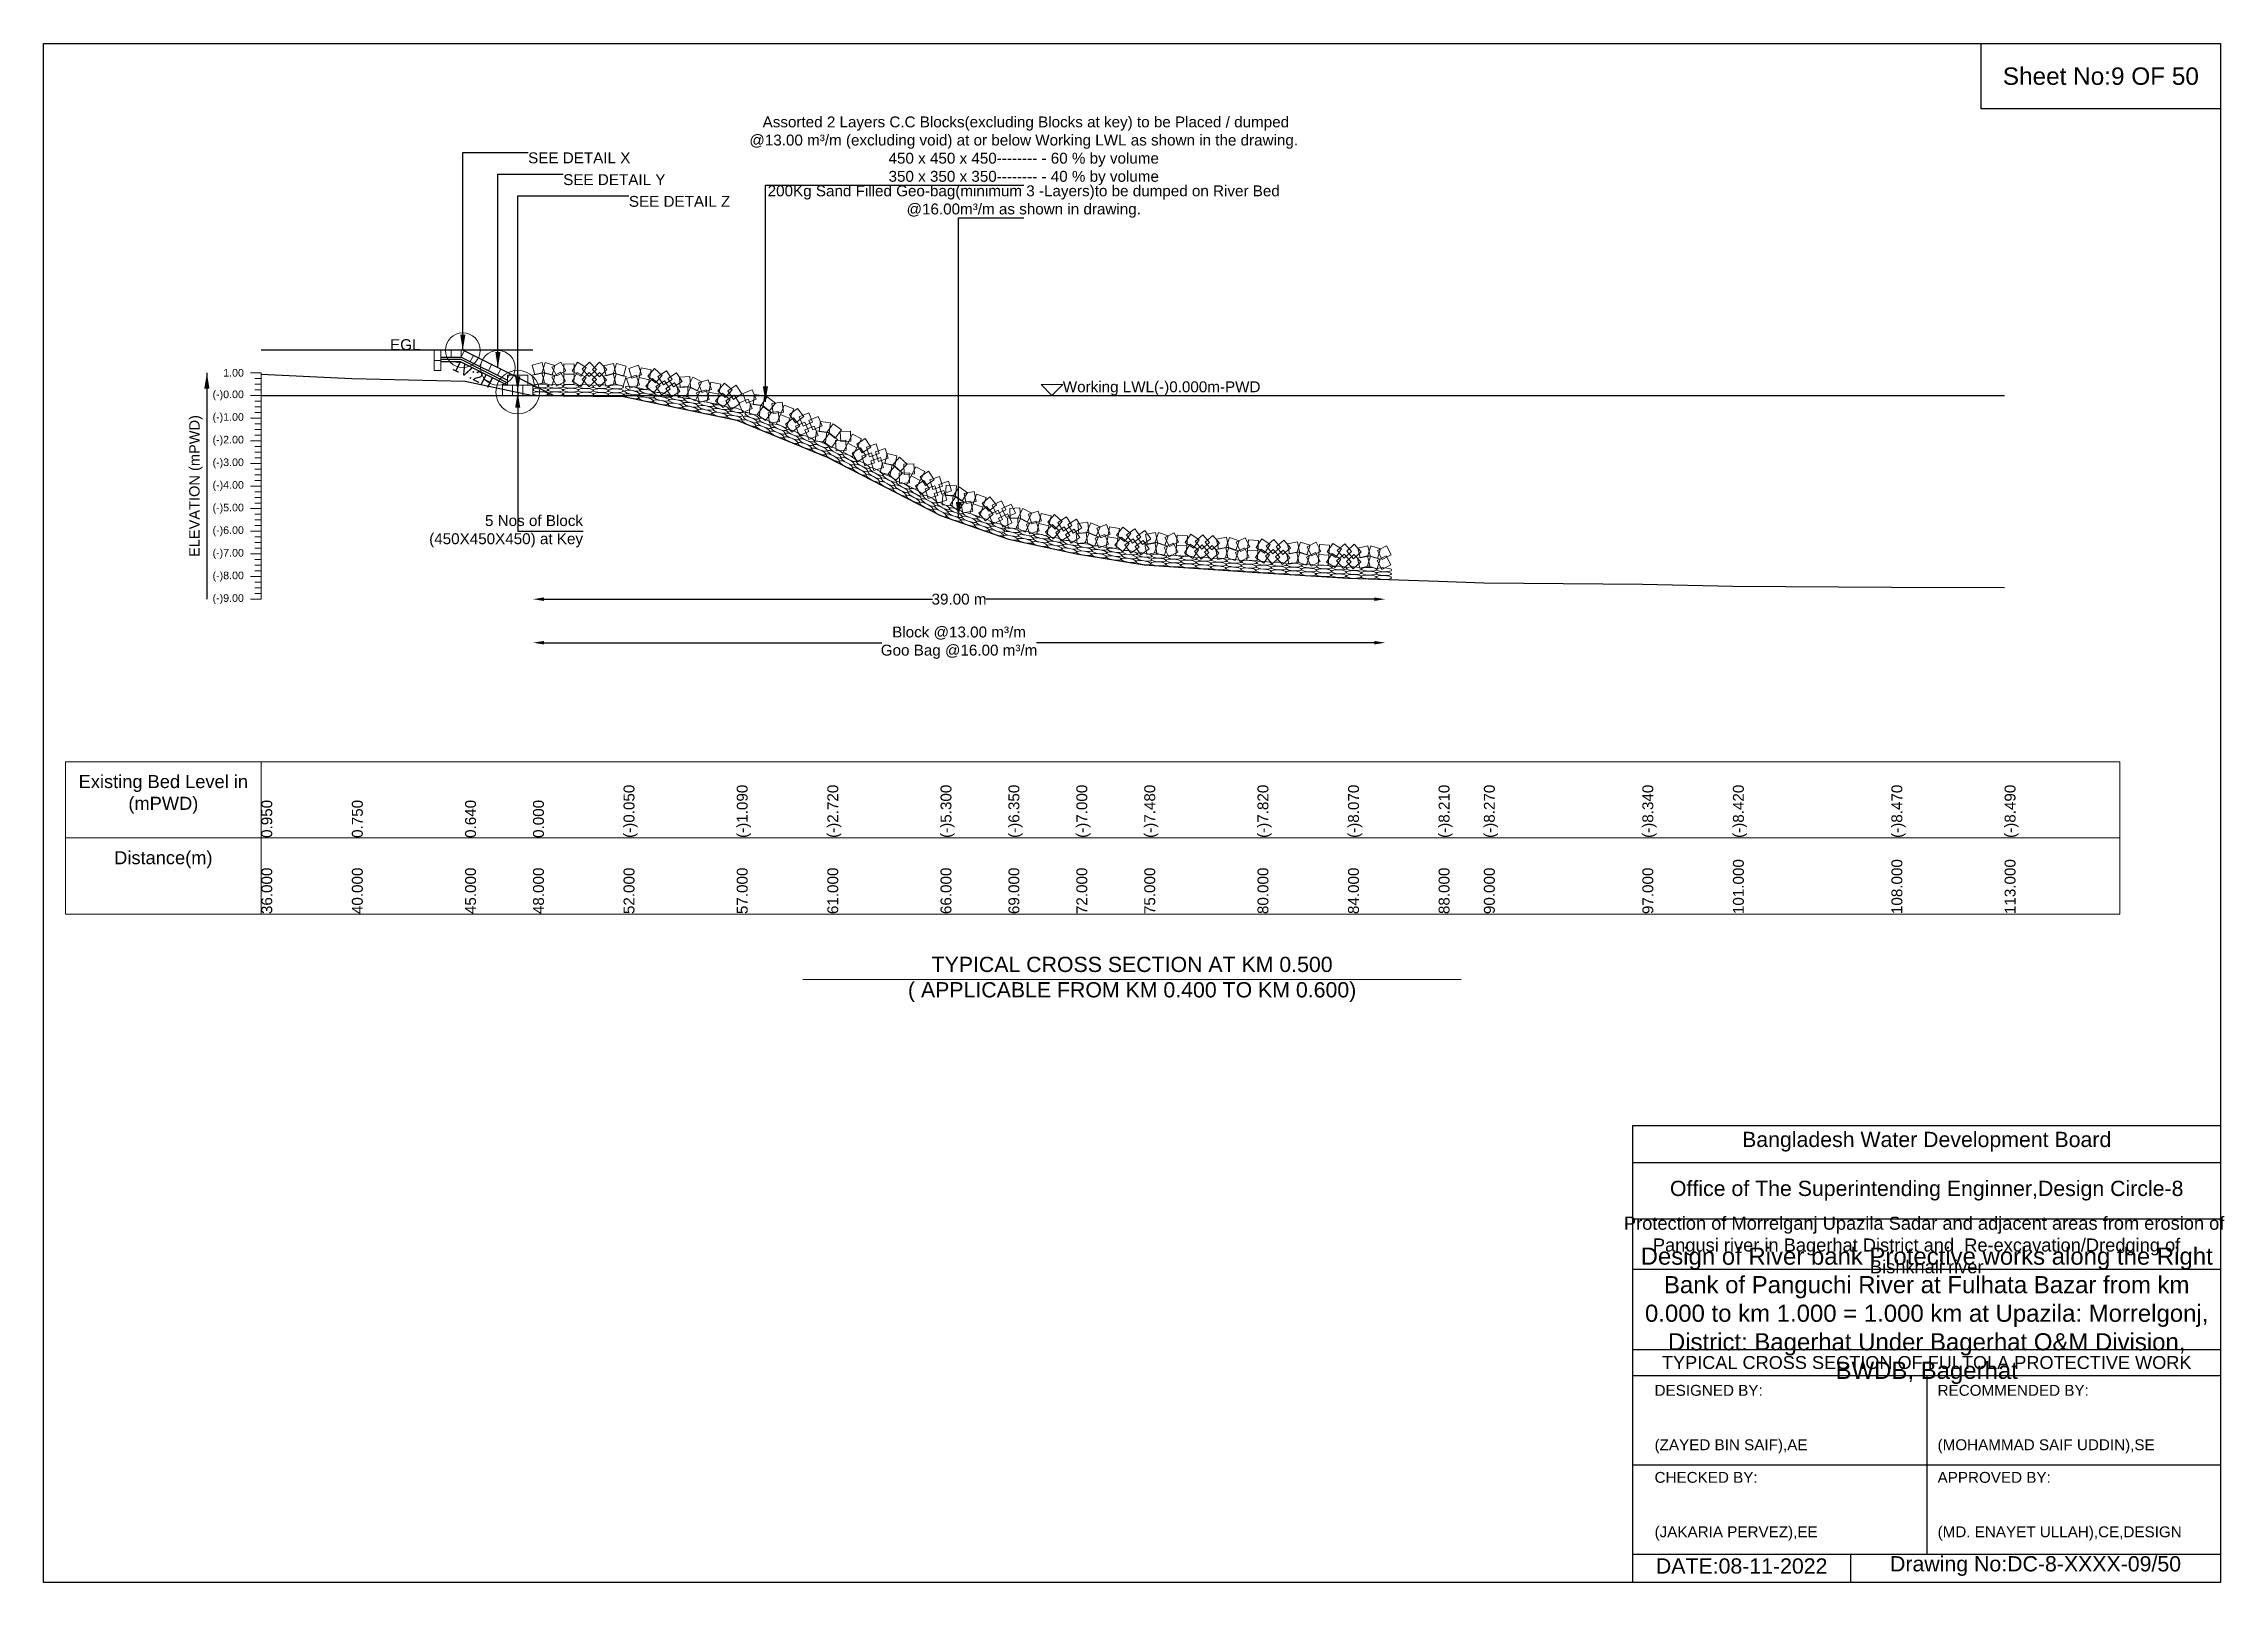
# Model space of a CAD drawing. Header units: inches. Extents: x 89000 to 305017, y -7071 to 0.
# Drawn here: x 220000 to 230017, y -7071 to 0 of the extents above; entities that cross this region are included whole.
import ezdxf

# ---------------------------------------------------------------- set-up
doc = ezdxf.new("R2010")
doc.units = ezdxf.units.IN
doc.header["$LTSCALE"] = 7
doc.header["$MEASUREMENT"] = 0
for name, color, linetype, lineweight in [('Cross section Data Border', 7, 'Continuous', 9), ('Cross Section Labels', 7, 'Continuous', 9), ('Existing_Bed_Level for Xsection', 7, 'Continuous', 25), ('Long Section Labels', 7, 'Continuous', 9)]:
    doc.layers.add(name, color=color, linetype=linetype, lineweight=lineweight)
doc.styles.get("Standard").update_dxf_attribs({"font": 'arial.ttf'})
doc.dimstyles.new('Appron Lebeling Style', dxfattribs={"dimtxt": 50, "dimasz": 50, "dimexe": 0.18, "dimexo": 0.0625, "dimgap": 0.09, "dimtad": 0, "dimtih": 1, "dimtoh": 1, "dimdec": 4, "dimzin": 0, "dimdsep": 46, "dimtxsty": 'Standard', "dimcen": 0.09, "dimse1": 1, "dimse2": 1, "dimadec": 0, "dimazin": 0, "dimtfac": 1, "dimtdec": 4, "dimtofl": 0, "dimtmove": 0, "dimatfit": 3, "dimfxl": 1, "dimtolj": 1, "dimtzin": 0, "dimarcsym": 0})
doc.dimstyles.get("Standard").update_dxf_attribs({"dimtxt": 0.18, "dimasz": 0.18, "dimexe": 0.18, "dimexo": 0.0625, "dimgap": 0.09, "dimtad": 0, "dimtih": 1, "dimtoh": 1, "dimdec": 4, "dimzin": 0, "dimdsep": 46, "dimtxsty": 'Standard', "dimcen": 0.09, "dimadec": 0, "dimazin": 0, "dimtfac": 1, "dimtdec": 4, "dimtofl": 0, "dimtmove": 0, "dimatfit": 3, "dimfxl": 1, "dimtolj": 1, "dimtzin": 0, "dimarcsym": 0})

msp = doc.modelspace()

# ---------------------------------------------------------------- texts
at = {"attachment_point": 5}
for s, insert, char_height in [('Sheet No:9 OF 50', (229450, -150), 80), ('Bangladesh Water Development Board', (228650, -5046), 70), ('Office of The Superintending Enginner,Design Circle-8', (228650, -5271), 70)]:
    msp.add_mtext(s, dxfattribs=dict(at, insert=insert, char_height=char_height))
for s, insert, char_height, width, attachment_point in [('Protection of Morrelganj Upazila Sadar and adjacent areas from erosion of  Pangusi river in Bagerhat District and  Re-excavation/Dredging of     Bishkhali river', (228650, -5521), 60, 2800, 5), ('Design of River bank Protective works along the Right Bank of Panguchi River at Fulhata Bazar from km 0.000 to km 1.000 = 1.000 km at Upazila: Morrelgonj, District: Bagerhat Under Bagerhat O&M Division, BWDB, Bagerhat ', (228650, -5846), 78.71299581, 2700, 5), ('TYPICAL CROSS SECTION OF FULTOLA PROTECTIVE WORK', (228650, -6061), 59.5765532, 2800, 5), ('DESIGNED BY:^J^J^J(ZAYED BIN SAIF),AE', (227400, -6321), 50, 1400, 4), ('RECOMMENDED BY:^J^J^J(MOHAMMAD SAIF UDDIN),SE', (228700, -6321), 50, 1400, 4), ('CHECKED BY:^J^J^J(JAKARIA PERVEZ),EE', (227400, -6721), 50, 1400, 4), ('APPROVED BY:^J^J^J(MD. ENAYET ULLAH),CE,DESIGN', (228700, -6721), 50, 1400, 4), ('DATE:08-11-2022', (227800, -6996), 70, 1400, 5), ('Drawing No:DC-8-XXXX-09/50', (229150, -6996), 70, 2200, 5)]:
    msp.add_mtext(s, dxfattribs=dict(insert=insert, char_height=char_height, width=width, attachment_point=attachment_point))
at = {"layer": 'Cross section Data Border', "char_height": 60, "width": 800, "attachment_point": 5}
for s, insert in [('Existing Bed Level in (mPWD)', (220550, -3450)), ('Distance(m)', (220550, -3750))]:
    msp.add_mtext(s, dxfattribs=dict(at, insert=insert))
at = {"layer": 'Cross Section Labels'}
for s, insert, char_height, attachment_point in [(' Assorted 2 Layers C.C Blocks(excluding Blocks at key) to be Placed / dumped^J@13.00 m³/m (excluding void) at or below Working LWL as shown in the drawing.^J450 x 450 x 450-------- - 60 % by volume^J350 x 350 x 350-------- - 40 % by volume', (224502.25397, -650), 50, 8), ('SEE DETAIL X', (222225.6, -500), 50, 1), ('SEE DETAIL Y', (222386.8, -600), 50, 1), ('SEE DETAIL Z', (222688.4, -700), 50, 1), ('200Kg Sand Filled Geo-bag(minimum 3 -Layers)to be dumped on River Bed^J@16.00m³/m as shown in drawing.', (224502.25397, -800), 50, 8), ('EGL', (221731.03468, -1409.04), 50, 9), ('Working LWL(-)0.000m-PWD', (224681.6, -1617.04), 50, 7), ('5 Nos of Block ^J(450X450X450) at Key', (222477.8, -2241.04), 50, 6), ('TYPICAL CROSS SECTION AT KM 0.500^J( APPLICABLE FROM KM 0.400 TO KM 0.600)', (225000, -4300), 70, 5)]:
    msp.add_mtext(s, dxfattribs=dict(at, insert=insert, char_height=char_height, attachment_point=attachment_point))
at = {"layer": 'Cross Section Labels', "insert": (221982.94489, -1495.85021), "char_height": 50, "attachment_point": 2, "rotation": 333.434948823}
msp.add_mtext('1V:2H', dxfattribs=at)
at = {"layer": 'Long Section Labels', "char_height": 35, "attachment_point": 6}
for s, insert in [('1.00', (220920, -1513.04)), ('(-)0.00', (220920, -1617.04)), ('(-)1.00', (220920, -1721.04)), ('(-)2.00', (220920, -1825.04)), ('(-)3.00', (220920, -1929.04)), ('(-)4.00', (220920, -2033.04)), ('(-)5.00', (220920, -2137.04)), ('(-)6.00', (220920, -2241.04)), ('(-)7.00', (220920, -2345.04)), ('(-)8.00', (220920, -2449.04)), ('(-)9.00', (220920, -2553.04))]:
    msp.add_mtext(s, dxfattribs=dict(at, insert=insert))
at = {"layer": 'Long Section Labels', "rotation": 90}
for s, insert, char_height, attachment_point in [('ELEVATION (mPWD)', (220700, -2033.04), 48, 5), ('0.950', (221000, -3650), 50, 1), ('0.750', (221416, -3650), 50, 1), ('0.640', (221936, -3650), 50, 1), ('0.000', (222248, -3650), 50, 1), ('(-)0.050', (222664, -3650), 50, 1), ('(-)1.090', (223184, -3650), 50, 1), ('(-)2.720', (223600, -3650), 50, 1), ('(-)5.300', (224120, -3650), 50, 1), ('(-)6.350', (224432, -3650), 50, 1), ('(-)7.000', (224744, -3650), 50, 1), ('(-)7.480', (225056, -3650), 50, 1), ('(-)7.820', (225576, -3650), 50, 1), ('(-)8.070', (225992, -3650), 50, 1), ('(-)8.210', (226408, -3650), 50, 1), ('(-)8.270', (226616, -3650), 50, 1), ('(-)8.340', (227344, -3650), 50, 1), ('(-)8.420', (227760, -3650), 50, 1), ('(-)8.470', (228488, -3650), 50, 1), ('(-)8.490', (229008, -3650), 50, 1), ('36.000', (221000, -4000), 50, 1), ('40.000', (221416, -4000), 50, 1), ('45.000', (221936, -4000), 50, 1), ('48.000', (222248, -4000), 50, 1), ('52.000', (222664, -4000), 50, 1), ('57.000', (223184, -4000), 50, 1), ('61.000', (223600, -4000), 50, 1), ('66.000', (224120, -4000), 50, 1), ('69.000', (224432, -4000), 50, 1), ('72.000', (224744, -4000), 50, 1), ('75.000', (225056, -4000), 50, 1), ('80.000', (225576, -4000), 50, 1), ('84.000', (225992, -4000), 50, 1), ('88.000', (226408, -4000), 50, 1), ('90.000', (226616, -4000), 50, 1), ('97.000', (227344, -4000), 50, 1), ('101.000', (227760, -4000), 50, 1), ('108.000', (228488, -4000), 50, 1), ('113.000', (229008, -4000), 50, 1)]:
    msp.add_mtext(s, dxfattribs=dict(at, insert=insert, char_height=char_height, attachment_point=attachment_point))

# ---------------------------------------------------------------- blocks, each defined once
blk = doc.blocks.new('*D3')
at = {"layer": 'Cross Section Labels', "color": 0, "lineweight": -2, "transparency": 16777216}
for p, q in [((222298, -2553), (224083, -2553)), ((226113, -2553), (224328, -2553))]:
    blk.add_line(p, q, dxfattribs=at)
at = {"layer": 'Cross Section Labels', "color": 0, "transparency": 16777216}
for points in [[(222298, -2545), (222298, -2561), (222248, -2553)], [(226113, -2545), (226113, -2561), (226163, -2553)]]:
    blk.add_solid(points, dxfattribs=at)
at = {"layer": 'Defpoints', "color": 0, "transparency": 16777216}
for p in [(222248, -1617), (226163, -2462), (226163, -2553)]:
    blk.add_point(p, dxfattribs=at)
at = {"layer": 'Cross Section Labels', "color": 0, "transparency": 16777216, "insert": (224205, -2553), "char_height": 50, "attachment_point": 5}
blk.add_mtext('\\A1;39.00 m', dxfattribs=at)
blk = doc.blocks.new('*D4')
at = {"layer": 'Cross Section Labels', "color": 0, "lineweight": -2, "transparency": 16777216}
for p, q in [((222298, -2753), (223850, -2753)), ((226113, -2753), (224561, -2753))]:
    blk.add_line(p, q, dxfattribs=at)
at = {"layer": 'Cross Section Labels', "color": 0, "transparency": 16777216}
for points in [[(222298, -2745), (222298, -2761), (222248, -2753)], [(226113, -2745), (226113, -2761), (226163, -2753)]]:
    blk.add_solid(points, dxfattribs=at)
at = {"layer": 'Defpoints', "color": 0, "transparency": 16777216}
for p in [(222248, -1617), (226163, -2462), (226163, -2753)]:
    blk.add_point(p, dxfattribs=at)
at = {"layer": 'Cross Section Labels', "color": 0, "transparency": 16777216, "insert": (224205, -2753), "char_height": 50, "attachment_point": 5}
blk.add_mtext('\\A1;Block @13.00 m³/m ^JGoo Bag @16.00 m³/m ', dxfattribs=at)

# ---------------------------------------------------------------- dimensions: what is measured, and where the dimension line sits
at = {"layer": 'Cross Section Labels'}
for base, text, picture, middle in [((226162.59556, -2553.04), '39.00 m', '*D3', (224205.29778, -2553.04)), ((226162.59556, -2753.04), 'Block @13.00 m³/m ^JGoo Bag @16.00 m³/m ', '*D4', (224205.29778, -2753.04))]:
    dim = msp.add_linear_dim(base=base, p1=(222248, -1617.04), p2=(226162.59556, -2462.29084), text=text, dimstyle='Appron Lebeling Style', dxfattribs=at)
    dim.commit()
    dim.dimension.update_dxf_attribs({"geometry": picture, "text_midpoint": middle})

# ---------------------------------------------------------------- linework, layer by layer
for points in [[(220000, 0), (230000, 0), (230000, -7071), (220000, -7071)], [(228900, 0), (230000, 0), (230000, -300), (228900, -300)]]:
    msp.add_lwpolyline(points, close=True)
for points in [[(227300, -7071), (227300, -4971), (230000, -4971)], [(227300, -5141), (230000, -5141)], [(227300, -5401), (230000, -5401)], [(227300, -5631), (230000, -5631)], [(227300, -6001), (230000, -6001)], [(227300, -6121), (230000, -6121)], [(228650, -6121), (228650, -6941)], [(227300, -6531), (230000, -6531)], [(227300, -6941), (230000, -6941)], [(228300, -6941), (228300, -7071)]]:
    msp.add_lwpolyline(points)
at = {"layer": 'Cross section Data Border'}
msp.add_lwpolyline([(220100, -3300), (229537.45269, -3300), (229537.45269, -4000), (220100, -4000)], close=True, dxfattribs=at)
for points in [[(221000, -3300), (221000, -4000)], [(220100, -3650), (229537.45269, -3650)]]:
    msp.add_lwpolyline(points, dxfattribs=at)
at = {"layer": 'Cross Section Labels'}
msp.add_lwpolyline([(224631.6, -1617.04), (224681.6, -1567.04), (224581.6, -1567.04)], close=True, dxfattribs=at)
msp.add_lwpolyline([(223488, -4300), (225000, -4300), (226512, -4300)], dxfattribs=at)
for centre, radius in [((221925.6, -1409.04), 80), ((222086.8, -1489.64), 80), ((222177.8, -1601.44), 100)]:
    msp.add_circle(centre, radius, dxfattribs=at)
at = {"layer": 'Existing_Bed_Level for Xsection'}
for points in [[(222248, -1409.04), (221000, -1409.04)], [(222341.6, -1617.04), (221932.18774, -1412.33387), (221925.6, -1409.04), (221918.23468, -1409.04), (221824.63468, -1409.04)], [(221824.63468, -1440.24), (221918.23468, -1440.24), (222131, -1546.62266)], [(221824.63468, -1450.64), (221915.77957, -1450.64), (222131, -1558.25021)], [(221824.63468, -1461.04), (221913.32447, -1461.04), (222131, -1569.87777)], [(221000, -1518.24), (221416, -1539.04), (221936, -1550.48), (222248, -1617.04), (222664, -1622.24), (223184, -1730.4), (223600, -1899.92), (224120, -2168.24), (224432, -2277.44), (224744, -2345.04), (225056, -2394.96), (225576, -2430.32), (225992, -2456.32), (226408, -2470.88), (226616, -2477.12), (227344, -2484.4), (227760, -2492.72), (228488, -2497.92), (229008, -2500)], [(221000, -1617.04), (229008, -1617.04)]]:
    msp.add_lwpolyline(points, dxfattribs=at)
at = {"layer": 'Long Section Labels'}
for points in [[(221824.63468, -1409.04), (221793.43468, -1409.04), (221793.43468, -1455.84), (221824.63468, -1455.84)], [(221824.63468, -1455.84), (221793.43468, -1455.84), (221793.43468, -1502.64), (221824.63468, -1502.64)], [(221871.43468, -1409.04), (221824.63468, -1409.04), (221824.63468, -1440.24), (221871.43468, -1440.24)], [(221918.23468, -1409.04), (221871.43468, -1409.04), (221871.43468, -1440.24), (221918.23468, -1440.24)], [(221974.04694, -1433.26347), (221932.18774, -1412.33387), (221918.23468, -1440.24), (221960.09387, -1461.1696)], [(222015.90613, -1454.19306), (221974.04694, -1433.26347), (221960.09387, -1461.1696), (222001.95306, -1482.09919)], [(222057.76532, -1475.12266), (222015.90613, -1454.19306), (222001.95306, -1482.09919), (222043.81226, -1503.02879)], [(222099.62451, -1496.05226), (222057.76532, -1475.12266), (222043.81226, -1503.02879), (222085.67145, -1523.95839)], [(222141.48371, -1516.98185), (222099.62451, -1496.05226), (222085.67145, -1523.95839), (222127.53064, -1544.88798)], [(222289.83606, -1465.64874), (222244.48518, -1477.2046), (222256.04104, -1522.55547), (222301.39192, -1510.99961)], [(222348.60175, -1478.50605), (222303.55389, -1465.82021), (222290.86805, -1510.86806), (222335.9159, -1523.55391)], [(222375.51417, -1463.42194), (222334.68117, -1486.28908), (222357.54831, -1527.12208), (222398.38131, -1504.25494)], [(222437.01823, -1472.75127), (222390.22189, -1472.16632), (222389.63694, -1518.96266), (222436.43328, -1519.54762)], [(222492.18859, -1488.25793), (222451.93993, -1464.37726), (222428.05927, -1504.62592), (222468.30792, -1528.50658)], [(222507.34707, -1463.93703), (222473.83043, -1496.60008), (222506.49347, -1530.11672), (222540.01012, -1497.45368)], [(222586.80679, -1498.01228), (222554.11707, -1464.52166), (222520.62644, -1497.21138), (222553.31617, -1530.702)], [(222617.41047, -1469.74342), (222572.05959, -1481.29928), (222583.61545, -1526.65015), (222628.96633, -1515.09429)], [(222676.17616, -1482.60073), (222631.1283, -1469.91489), (222618.44245, -1514.96274), (222663.49031, -1527.64859)], [(222731.97827, -1477.85788), (222687.52359, -1492.48735), (222702.15305, -1536.94203), (222746.60773, -1522.31257)], [(222790.55987, -1498.78592), (222744.74054, -1489.2555), (222735.21011, -1535.07483), (222781.02945, -1544.60525)], [(222841.74256, -1524.56489), (222806.80842, -1493.42255), (222775.66608, -1528.3567), (222810.60022, -1559.49904)], [(222154.4, -1570.24), (222107.6, -1570.24), (222107.6, -1617.04), (222154.4, -1617.04)], [(222177.8, -1523.44), (222131, -1523.44), (222131, -1570.24), (222177.8, -1570.24)], [(222201.2, -1570.24), (222154.4, -1570.24), (222154.4, -1617.04), (222201.2, -1617.04)], [(222224.6, -1523.44), (222177.8, -1523.44), (222177.8, -1570.24), (222224.6, -1570.24)], [(222248, -1570.24), (222201.2, -1570.24), (222201.2, -1617.04), (222248, -1617.04)], [(222289.25111, -1512.44508), (222243.90023, -1524.00094), (222255.45609, -1569.35182), (222300.80697, -1557.79596)], [(222348.01679, -1525.3024), (222302.96894, -1512.61655), (222290.28309, -1557.66441), (222335.33095, -1570.35025)], [(222374.92922, -1510.21829), (222334.09622, -1533.08543), (222356.96336, -1573.91843), (222397.79636, -1551.05129)], [(222436.43328, -1519.54762), (222389.63694, -1518.96266), (222389.05198, -1565.75901), (222435.84832, -1566.34396)], [(222491.60363, -1535.05427), (222451.35498, -1511.17361), (222427.47432, -1551.42226), (222467.72297, -1575.30292)], [(222506.76212, -1510.73337), (222473.24547, -1543.39642), (222505.90852, -1576.91306), (222539.42516, -1544.25002)], [(222586.22184, -1544.80862), (222553.53211, -1511.318), (222520.04149, -1544.00772), (222552.73121, -1577.49835)], [(222616.82551, -1516.53976), (222571.47464, -1528.09562), (222583.0305, -1573.4465), (222628.38138, -1561.89064)], [(222675.5912, -1529.39708), (222630.54335, -1516.71123), (222617.8575, -1561.75909), (222662.90536, -1574.44493)], [(222722.44785, -1523.67721), (222677.99317, -1538.30668), (222692.62263, -1582.76136), (222737.07731, -1568.1319)], [(222781.02945, -1544.60525), (222735.21011, -1535.07483), (222725.67969, -1580.89416), (222771.49902, -1590.42458)], [(222832.21214, -1570.38423), (222797.278, -1539.24189), (222766.13566, -1574.17603), (222801.0698, -1605.31837)], [(222851.74516, -1549.41408), (222812.59676, -1575.05863), (222838.24131, -1614.20702), (222877.3897, -1588.56247)], [(222861.27558, -1503.59475), (222822.12718, -1529.23929), (222847.77173, -1568.38769), (222886.92013, -1542.74314)], [(222923.2144, -1598.0671), (222897.53869, -1558.93913), (222858.41072, -1584.61485), (222884.08644, -1623.74281)], [(222932.74482, -1552.24776), (222907.06911, -1513.1198), (222867.94114, -1538.79552), (222893.61686, -1577.92348)], [(222958.66269, -1576.17799), (222911.93849, -1578.8406), (222914.6011, -1625.56479), (222961.3253, -1622.90219)], [(222968.19311, -1530.35866), (222921.46891, -1533.02127), (222924.13152, -1579.74546), (222970.85572, -1577.08285)], [(223013.88131, -1600.0447), (222972.09412, -1578.97173), (222951.02114, -1620.75892), (222992.80833, -1641.8319)], [(223023.41173, -1554.22537), (222981.62454, -1533.1524), (222960.55156, -1574.93959), (223002.33875, -1596.01257)], [(223043.18316, -1590.39016), (222998.72848, -1605.01962), (223013.35794, -1649.47431), (223057.81263, -1634.84484)], [(223052.71358, -1544.57083), (223008.2589, -1559.20029), (223022.88837, -1603.65498), (223067.34305, -1589.02551)], [(223101.76476, -1611.3182), (223055.94543, -1601.78778), (223046.41501, -1647.60711), (223092.23434, -1657.13753)], [(223111.29518, -1565.49887), (223065.47585, -1555.96845), (223055.94543, -1601.78778), (223101.76476, -1611.3182)], [(223162.47788, -1591.27784), (223127.54373, -1560.1355), (223096.40139, -1595.06965), (223131.33554, -1626.21199)], [(223182.01089, -1570.30769), (223142.86249, -1595.95224), (223168.50704, -1635.10064), (223207.65544, -1609.45609)], [(223272.49103, -1633.36628), (223254.31621, -1590.23954), (223211.18947, -1608.41435), (223229.36428, -1651.5411)], [(223152.94746, -1637.09717), (223118.01331, -1605.95483), (223086.87097, -1640.88898), (223121.80512, -1672.03132)], [(223172.48047, -1616.12702), (223133.33207, -1641.77157), (223158.97662, -1680.91997), (223198.12502, -1655.27542)], [(223254.83009, -1676.706), (223236.65528, -1633.57926), (223193.52853, -1651.75407), (223211.70335, -1694.88082)], [(223293.65294, -1661.58976), (223247.21782, -1655.75707), (223241.38513, -1702.19218), (223287.82024, -1708.02488)], [(223311.31387, -1618.25004), (223264.87876, -1612.41735), (223259.04607, -1658.85246), (223305.48118, -1664.68516)], [(223343.64379, -1695.05065), (223306.3575, -1666.76687), (223278.07372, -1704.05317), (223315.36001, -1732.33695)], [(223361.30473, -1651.71093), (223324.01843, -1623.42715), (223295.73465, -1660.71345), (223333.02095, -1688.99723)], [(223374.20862, -1690.85542), (223327.84105, -1697.2027), (223334.18833, -1743.57027), (223380.5559, -1737.22299)], [(223391.86956, -1647.5157), (223345.50198, -1653.86298), (223351.84926, -1700.23055), (223398.21684, -1693.88327)], [(223445.69946, -1678.69467), (223402.35974, -1661.03373), (223384.6988, -1704.37345), (223428.03852, -1722.03439)], [(223491.37507, -1713.30626), (223462.65011, -1676.35877), (223425.70263, -1705.08373), (223454.42759, -1742.03122)], [(223514.37894, -1696.2151), (223471.23773, -1714.35556), (223489.3782, -1757.49677), (223532.51941, -1739.3563)], [(223428.03852, -1722.03439), (223384.6988, -1704.37345), (223367.03787, -1747.71317), (223410.37759, -1765.37411)], [(223473.71414, -1756.64598), (223444.98918, -1719.69849), (223408.04169, -1748.42345), (223436.76665, -1785.37094)], [(223496.718, -1739.55482), (223453.5768, -1757.69528), (223471.71727, -1800.83649), (223514.85847, -1782.69602)], [(223558.20813, -1800.33255), (223540.03332, -1757.20581), (223496.90657, -1775.38062), (223515.08139, -1818.50737)], [(223575.86907, -1756.99283), (223557.69425, -1713.86609), (223514.56751, -1732.0409), (223532.74233, -1775.16765)], [(223597.03098, -1785.21631), (223550.59587, -1779.38362), (223544.76317, -1825.81873), (223591.19828, -1831.65143)], [(223614.69191, -1741.87659), (223568.2568, -1736.0439), (223562.42411, -1782.47901), (223608.85922, -1788.31171)], [(223647.02183, -1818.6772), (223609.73554, -1790.39342), (223581.45176, -1827.67972), (223618.73805, -1855.9635)], [(223664.68277, -1775.33748), (223627.39647, -1747.0537), (223599.11269, -1784.34), (223636.39899, -1812.62378)], [(223706.36587, -1780.16143), (223659.61675, -1782.34313), (223661.79846, -1829.09225), (223708.54758, -1826.91055)], [(223757.19674, -1816.0224), (223715.60711, -1794.56215), (223694.14686, -1836.15178), (223735.73649, -1857.61203)], [(223684.90562, -1821.75106), (223638.1565, -1823.93276), (223640.3382, -1870.68188), (223687.08732, -1868.50018)], [(223735.73649, -1857.61203), (223694.14686, -1836.15178), (223672.6866, -1877.74142), (223714.27624, -1899.20167)], [(223778.13914, -1896.16381), (223752.82801, -1856.79901), (223713.46322, -1882.11014), (223738.77435, -1921.47493)], [(223799.59939, -1854.57417), (223774.28826, -1815.20938), (223734.92347, -1840.52051), (223760.2346, -1879.8853)], [(223802.57721, -1881.19496), (223757.98855, -1895.41083), (223772.20442, -1939.99949), (223816.79308, -1925.78362)], [(223824.03746, -1839.60532), (223779.4488, -1853.82119), (223793.66467, -1898.40986), (223838.25333, -1884.19399)], [(223858.3948, -1947.22046), (223844.14343, -1902.64313), (223799.5661, -1916.8945), (223813.81747, -1961.47183)], [(223879.85505, -1905.63082), (223865.60368, -1861.05349), (223821.02635, -1875.30486), (223835.27772, -1919.88219)], [(223919.87257, -1894.04151), (223874.14375, -1884.08586), (223864.1881, -1929.81468), (223909.91692, -1939.77033)], [(223966.67597, -1931.83249), (223932.06411, -1900.33234), (223900.56396, -1934.9442), (223935.17582, -1966.44435)], [(223898.41232, -1935.63114), (223852.6835, -1925.67549), (223842.72785, -1971.40431), (223888.45667, -1981.35996)], [(223945.21572, -1973.42212), (223910.60386, -1941.92198), (223879.10371, -1976.53384), (223913.71557, -2008.03398)], [(223976.03306, -1971.97282), (223929.28394, -1974.15452), (223931.46564, -2020.90364), (223978.21476, -2018.72194)], [(223997.49331, -1930.38318), (223950.74419, -1932.56489), (223952.92589, -1979.31401), (223999.67501, -1977.1323)], [(224026.86393, -2007.83379), (223985.27429, -1986.37354), (223963.81404, -2027.96317), (224005.40367, -2049.42342)], [(224048.32418, -1966.24416), (224006.73454, -1944.7839), (223985.27429, -1986.37354), (224026.86393, -2007.83379)], [(224090.72683, -2004.79593), (224065.4157, -1965.43114), (224026.05091, -1990.74227), (224051.36204, -2030.10706)], [(224115.1649, -1989.82708), (224070.57623, -2004.04295), (224084.7921, -2048.63162), (224129.38077, -2034.41575)], [(224069.26658, -2046.38556), (224043.95545, -2007.02077), (224004.59066, -2032.3319), (224029.90179, -2071.69669)], [(224093.70465, -2031.41671), (224049.11598, -2045.63259), (224063.33185, -2090.22125), (224107.92052, -2076.00538)], [(224149.52224, -2097.44221), (224135.27086, -2052.86488), (224090.69353, -2067.11626), (224104.94491, -2111.69359)], [(224170.98249, -2055.85258), (224156.73111, -2011.27525), (224112.15378, -2025.52662), (224126.40516, -2070.10395)], [(224177.39105, -2076.97293), (224130.72148, -2073.48139), (224127.22994, -2120.15097), (224173.89952, -2123.6425)], [(224192.85145, -2032.80036), (224146.18188, -2029.30882), (224142.69034, -2075.9784), (224189.35992, -2079.46993)], [(224229.00044, -2107.87903), (224190.33975, -2081.50497), (224163.96569, -2120.16566), (224202.62639, -2146.53972)], [(224244.46084, -2063.70646), (224205.80015, -2037.3324), (224179.42609, -2075.99309), (224218.08679, -2102.36715)], [(224259.3158, -2102.15294), (224213.32583, -2110.82259), (224221.99548, -2156.81256), (224267.98545, -2148.14291)], [(224274.7762, -2057.98037), (224228.78623, -2066.65002), (224237.45588, -2112.63998), (224283.44585, -2103.97033)], [(224330.1051, -2086.41449), (224285.93253, -2070.95409), (224270.47213, -2115.12666), (224314.6447, -2130.58706)], [(224377.46254, -2118.68672), (224346.91693, -2083.22962), (224311.45983, -2113.77523), (224342.00543, -2149.23233)], [(224399.57834, -2100.46101), (224357.40338, -2120.74679), (224377.68916, -2162.92174), (224419.86412, -2142.63596)], [(224314.6447, -2130.58706), (224270.47213, -2115.12666), (224255.01173, -2159.29923), (224299.1843, -2174.75963)], [(224362.00214, -2162.85929), (224331.45653, -2127.40219), (224295.99943, -2157.9478), (224326.54503, -2193.4049)], [(224384.11794, -2144.63358), (224341.94298, -2164.91936), (224362.22876, -2207.09432), (224404.40372, -2186.80854)], [(224448.585, -2202.24406), (224428.26564, -2160.08527), (224386.10685, -2180.40463), (224406.42621, -2222.56342)], [(224464.0454, -2158.07149), (224443.72604, -2115.9127), (224401.56725, -2136.23206), (224421.88661, -2178.39085)], [(224474.83902, -2179.18074), (224428.09435, -2181.4558), (224430.3694, -2228.20046), (224477.11407, -2225.92541)], [(224484.74907, -2133.44202), (224438.0044, -2135.71707), (224440.27945, -2182.46174), (224487.02412, -2180.18669)], [(224529.85782, -2203.50455), (224488.24682, -2182.08577), (224466.82804, -2223.69677), (224508.43904, -2245.11555)], [(224539.76788, -2157.76583), (224498.15687, -2136.34705), (224476.73809, -2177.95805), (224518.3491, -2199.37683)], [(224559.23873, -2194.09333), (224514.66426, -2208.35364), (224528.92457, -2252.92811), (224573.49904, -2238.6678)], [(224569.14879, -2148.3546), (224524.57432, -2162.61492), (224538.83463, -2207.18939), (224583.4091, -2192.92907)], [(224627.55482, -2169.76772), (224581.8161, -2159.85766), (224571.90604, -2205.59638), (224617.64476, -2215.50644)], [(224678.52198, -2195.97024), (224643.84729, -2164.53928), (224612.41632, -2199.21397), (224647.09102, -2230.64494)], [(224698.22822, -2175.1628), (224658.86851, -2200.48182), (224684.18753, -2239.84153), (224723.54725, -2214.52251)], [(224769.29155, -2224.40681), (224743.94119, -2185.06727), (224704.60165, -2210.41763), (224729.95201, -2249.75717)], [(224797.0511, -2199.69376), (224750.50079, -2204.52169), (224755.32872, -2251.072), (224801.87903, -2246.24407)], [(224853.31775, -2220.97241), (224810.5977, -2201.86122), (224791.48652, -2244.58127), (224834.20657, -2263.69246)], [(224617.64476, -2215.50644), (224571.90604, -2205.59638), (224561.99598, -2251.33511), (224607.73471, -2261.24516)], [(224668.61193, -2241.70897), (224633.93723, -2210.278), (224602.50627, -2244.9527), (224637.18096, -2276.38366)], [(224688.31817, -2220.90152), (224648.95845, -2246.22054), (224674.27748, -2285.58026), (224713.63719, -2260.26123)], [(224759.38149, -2270.14553), (224734.03113, -2230.806), (224694.69159, -2256.15635), (224720.04195, -2295.49589)], [(224789.65715, -2245.90599), (224743.10684, -2250.73392), (224747.93477, -2297.28422), (224794.48508, -2292.45629)], [(224845.9238, -2267.18463), (224803.20375, -2248.07344), (224784.09256, -2290.79349), (224826.81261, -2309.90468)], [(224874.74608, -2256.18076), (224831.01815, -2272.85734), (224847.69472, -2316.58527), (224891.42265, -2299.90869)], [(224882.14003, -2209.96854), (224838.4121, -2226.64512), (224855.08868, -2270.37305), (224898.81661, -2253.69647)], [(224934.23571, -2274.36784), (224888.02349, -2266.97388), (224880.62953, -2313.1861), (224926.84176, -2320.58006)], [(224941.62967, -2228.15562), (224895.41744, -2220.76166), (224888.02349, -2266.97388), (224934.23571, -2274.36784)], [(224986.55952, -2297.74396), (224950.21788, -2268.25625), (224920.73017, -2304.59789), (224957.07181, -2334.0856)], [(224993.95348, -2251.53174), (224957.61183, -2222.04403), (224928.12412, -2258.38567), (224964.46577, -2287.87338)], [(225005.09839, -2275.88999), (224967.18217, -2303.32356), (224994.61574, -2341.23977), (225032.53196, -2313.80621)], [(225012.49235, -2229.67777), (224974.57613, -2257.11133), (225002.00969, -2295.02755), (225039.92591, -2267.59399)], [(225078.74834, -2321.17414), (225051.28459, -2283.27978), (225013.39023, -2310.74353), (225040.85398, -2348.63789)], [(225086.1423, -2274.96192), (225058.67855, -2237.06756), (225020.78419, -2264.53131), (225048.24794, -2302.42567)], [(225104.08903, -2292.88499), (225058.1679, -2301.91215), (225067.19506, -2347.83328), (225113.11619, -2338.80612)], [(225107.2641, -2246.19282), (225061.34297, -2255.21997), (225070.37012, -2301.14111), (225116.29126, -2292.11395)], [(225162.05269, -2308.97631), (225117.77633, -2293.81572), (225102.61574, -2338.09209), (225146.89211, -2353.25268)], [(225165.22776, -2262.28414), (225120.95139, -2247.12355), (225105.79081, -2291.39992), (225150.06717, -2306.56051)], [(225189.75901, -2295.40542), (225147.72254, -2315.97665), (225168.29377, -2358.01312), (225210.33024, -2337.44189)], [(225192.93407, -2248.71325), (225150.89761, -2269.28448), (225171.46884, -2311.32094), (225213.5053, -2290.74971)], [(225253.82725, -2261.43361), (225207.13508, -2258.25854), (225203.96001, -2304.95072), (225250.65218, -2308.12578)], [(225304.87933, -2326.66331), (225266.01464, -2300.5908), (225239.94213, -2339.4555), (225278.80682, -2365.528)], [(225308.0544, -2279.97114), (225269.18971, -2253.89863), (225243.1172, -2292.76332), (225281.98189, -2318.83583)], [(225321.36116, -2303.21902), (225286.08745, -2333.97621), (225316.84465, -2369.24993), (225352.11836, -2338.49273)], [(225324.53623, -2256.52684), (225289.26252, -2287.28404), (225320.01971, -2322.55775), (225355.29343, -2291.80056)], [(225401.98739, -2294.94933), (225371.20211, -2259.70012), (225335.9529, -2290.4854), (225366.73818, -2325.73461)], [(225434.10931, -2268.41829), (225388.18817, -2277.44545), (225397.21533, -2323.36658), (225443.13646, -2314.33942)], [(225492.07297, -2284.50961), (225447.7966, -2269.34903), (225432.63601, -2313.62539), (225476.91238, -2328.78598)], [(225519.77928, -2270.93872), (225477.74281, -2291.50995), (225498.31404, -2333.54642), (225540.35051, -2312.97519)], [(225580.67245, -2283.65909), (225533.98028, -2280.48402), (225530.80521, -2327.17619), (225577.49739, -2330.35126)], [(225634.19704, -2301.87596), (225595.19014, -2276.01669), (225569.33087, -2315.02359), (225608.33777, -2340.88286)], [(225650.55022, -2278.34175), (225615.44549, -2309.29167), (225646.3954, -2344.39641), (225681.50014, -2313.44649)], [(225728.21065, -2316.33949), (225697.23278, -2281.25941), (225662.1527, -2312.23728), (225693.13056, -2347.31736)], [(225760.18678, -2289.63293), (225714.31577, -2298.91144), (225723.59429, -2344.78245), (225769.46529, -2335.50394)], [(225818.2377, -2305.40656), (225773.87897, -2290.48869), (225758.96109, -2334.84742), (225803.31982, -2349.7653)], [(225845.86927, -2291.68414), (225803.9461, -2312.48528), (225824.74724, -2354.40845), (225866.67041, -2333.60731)], [(225906.8312, -2304.07082), (225860.12234, -2301.15152), (225857.20303, -2347.86038), (225903.91189, -2350.77968)], [(225961.15906, -2322.31109), (225922.15216, -2296.45182), (225896.29289, -2335.45872), (225935.29979, -2361.31799)], [(225977.51225, -2298.77688), (225942.40751, -2329.7268), (225973.35743, -2364.83154), (226008.46217, -2333.88162)], [(226051.86981, -2335.0868), (226019.94137, -2300.86963), (225985.7242, -2332.79807), (226017.65264, -2367.01524)], [(225250.65218, -2308.12578), (225203.96001, -2304.95072), (225200.78494, -2351.64289), (225247.47711, -2354.81796)], [(225398.81232, -2341.64151), (225368.02704, -2306.3923), (225332.77783, -2337.17757), (225363.56311, -2372.42678)], [(225430.93424, -2315.11046), (225385.0131, -2324.13762), (225394.04026, -2370.05875), (225439.96139, -2361.0316)], [(225488.8979, -2331.20178), (225444.62153, -2316.0412), (225429.46094, -2360.31757), (225473.73731, -2375.47815)], [(225516.60421, -2317.63089), (225474.56775, -2338.20212), (225495.13898, -2380.23859), (225537.17544, -2359.66736)], [(225577.49739, -2330.35126), (225530.80521, -2327.17619), (225527.63015, -2373.86836), (225574.32232, -2377.04343)], [(225631.27773, -2348.58482), (225592.27083, -2322.72555), (225566.41156, -2361.73245), (225605.41846, -2387.59172)], [(225647.63092, -2325.05062), (225612.52618, -2356.00053), (225643.4761, -2391.10527), (225678.58084, -2360.15535)], [(225725.29134, -2363.04836), (225694.31348, -2327.96828), (225659.2334, -2358.94614), (225690.21126, -2394.02622)], [(225757.26748, -2336.34179), (225711.39647, -2345.6203), (225720.67498, -2391.49131), (225766.54599, -2382.2128)], [(225815.31839, -2352.11542), (225770.95966, -2337.19755), (225756.04179, -2381.55628), (225800.40052, -2396.47416)], [(225842.94997, -2338.393), (225801.02679, -2359.19414), (225821.82793, -2401.11732), (225863.75111, -2380.31618)], [(225903.91189, -2350.77968), (225857.20303, -2347.86038), (225854.28373, -2394.56924), (225900.99259, -2397.48854)], [(225958.23976, -2369.01995), (225919.23286, -2343.16068), (225893.37359, -2382.16758), (225932.38049, -2408.02685)], [(225974.59294, -2345.48574), (225939.48821, -2376.43566), (225970.43812, -2411.5404), (226005.54286, -2380.59048)], [(226050.23281, -2381.85816), (226018.30437, -2347.64099), (225984.0872, -2379.56943), (226016.01565, -2413.7866)], [(226081.46437, -2354.28455), (226035.86513, -2364.8178), (226046.39838, -2410.41704), (226091.99762, -2399.88379)], [(226083.10136, -2307.51319), (226037.50212, -2318.04644), (226048.03537, -2363.64568), (226093.63461, -2353.11243)], [(226139.92611, -2368.45993), (226095.17487, -2354.76442), (226081.47936, -2399.51565), (226126.23059, -2413.21116)], [(226141.5631, -2321.68857), (226096.81187, -2307.99305), (226083.11636, -2352.74429), (226127.86759, -2366.4398)], [(226167.17088, -2353.98475), (226125.83405, -2375.928), (226147.7773, -2417.26483), (226189.11414, -2395.32158)], [(226168.80788, -2307.21338), (226127.47105, -2329.15664), (226149.4143, -2370.49347), (226190.75113, -2348.55022)]]:
    msp.add_lwpolyline(points, close=True, dxfattribs=at)
for points in [[(221000, -1513.04), (220950, -1513.04)], [(221000, -1539.04), (220970, -1539.04)], [(221000, -1565.04), (220970, -1565.04)], [(221000, -1591.04), (220970, -1591.04)], [(221000, -2553.04), (221000, -2449.04), (221000, -2345.04), (221000, -2241.04), (221000, -2137.04), (221000, -2033.04), (221000, -1929.04), (221000, -1825.04), (221000, -1721.04), (221000, -1617.04), (221000, -1513.04)], [(221000, -1617.04), (220950, -1617.04)], [(221000, -1643.04), (220970, -1643.04)], [(221000, -1669.04), (220970, -1669.04)], [(221000, -1695.04), (220970, -1695.04)], [(221000, -1721.04), (220950, -1721.04)], [(221000, -1747.04), (220970, -1747.04)], [(221000, -1773.04), (220970, -1773.04)], [(221000, -1799.04), (220970, -1799.04)], [(221000, -1825.04), (220950, -1825.04)], [(221000, -1851.04), (220970, -1851.04)], [(221000, -1877.04), (220970, -1877.04)], [(221000, -1903.04), (220970, -1903.04)], [(221000, -1929.04), (220950, -1929.04)], [(221000, -1955.04), (220970, -1955.04)], [(221000, -1981.04), (220970, -1981.04)], [(221000, -2033.04), (220950, -2033.04)], [(221000, -2007.04), (220970, -2007.04)], [(221000, -2059.04), (220970, -2059.04)], [(221000, -2085.04), (220970, -2085.04)], [(221000, -2137.04), (220950, -2137.04)], [(221000, -2111.04), (220970, -2111.04)], [(221000, -2163.04), (220970, -2163.04)], [(221000, -2189.04), (220970, -2189.04)], [(221000, -2241.04), (220950, -2241.04)], [(221000, -2215.04), (220970, -2215.04)], [(221000, -2267.04), (220970, -2267.04)], [(221000, -2293.04), (220970, -2293.04)], [(221000, -2345.04), (220950, -2345.04)], [(221000, -2319.04), (220970, -2319.04)], [(221000, -2371.04), (220970, -2371.04)], [(221000, -2397.04), (220970, -2397.04)], [(221000, -2449.04), (220950, -2449.04)], [(221000, -2423.04), (220970, -2423.04)], [(221000, -2475.04), (220970, -2475.04)], [(221000, -2501.04), (220970, -2501.04)], [(221000, -2553.04), (220950, -2553.04)], [(221000, -2527.04), (220970, -2527.04)]]:
    msp.add_lwpolyline(points, dxfattribs=at)
for centre, major_axis in [((222282.71899, -1608.6333), (34.6085, -0.43261)), ((222282.93997, -1590.95468), (34.6085, -0.43261)), ((222283.16095, -1573.27606), (34.6085, -0.43261)), ((222351.93598, -1609.49851), (34.6085, -0.43261)), ((222352.15696, -1591.81989), (34.6085, -0.43261)), ((222352.37795, -1574.14127), (34.6085, -0.43261)), ((222421.15297, -1610.36372), (34.6085, -0.43261)), ((222421.37396, -1592.6851), (34.6085, -0.43261)), ((222421.59494, -1575.00648), (34.6085, -0.43261)), ((222490.36997, -1611.22893), (34.6085, -0.43261)), ((222490.59095, -1593.55032), (34.6085, -0.43261)), ((222490.81193, -1575.8717), (34.6085, -0.43261)), ((222559.80794, -1594.41553), (34.6085, -0.43261)), ((222560.02892, -1576.73691), (34.6085, -0.43261)), ((222629.02493, -1595.28074), (34.6085, -0.43261)), ((222629.24592, -1577.60212), (34.6085, -0.43261)), ((222702.60304, -1603.18183), (33.88594, -7.04828)), ((222706.20342, -1585.8723), (33.88594, -7.04828)), ((222773.9753, -1599.96885), (33.88594, -7.04828)), ((222841.74719, -1614.0654), (33.88594, -7.04828)), ((222559.58696, -1612.09415), (34.6085, -0.43261)), ((222628.80395, -1612.95936), (34.6085, -0.43261)), ((222699.00266, -1620.49135), (33.88594, -7.04828)), ((222766.77454, -1634.5879), (33.88594, -7.04828)), ((222770.37492, -1617.27838), (33.88594, -7.04828)), ((222834.54642, -1648.68445), (33.88594, -7.04828)), ((222838.1468, -1631.37493), (33.88594, -7.04828)), ((222902.3183, -1662.78101), (33.88594, -7.04828)), ((222905.91869, -1645.47148), (33.88594, -7.04828)), ((222909.51907, -1628.16196), (33.88594, -7.04828)), ((222970.09019, -1676.87756), (33.88594, -7.04828)), ((222973.69057, -1659.56803), (33.88594, -7.04828)), ((222977.29095, -1642.25851), (33.88594, -7.04828)), ((223037.86207, -1690.97411), (33.88594, -7.04828)), ((223041.46245, -1673.66458), (33.88594, -7.04828)), ((223045.06283, -1656.35506), (33.88594, -7.04828)), ((223105.63395, -1705.07066), (33.88594, -7.04828)), ((223109.23433, -1687.76113), (33.88594, -7.04828)), ((223112.83471, -1670.45161), (33.88594, -7.04828)), ((223177.00621, -1701.85769), (33.88594, -7.04828)), ((223180.60659, -1684.54816), (33.88594, -7.04828)), ((223253.06042, -1710.81316), (32.05213, -13.06124)), ((223173.40583, -1719.16721), (33.88594, -7.04828)), ((223239.7166, -1743.55872), (32.05213, -13.06124)), ((223246.38851, -1727.18594), (32.05213, -13.06124)), ((223303.82086, -1769.68121), (32.05213, -13.06124)), ((223310.49277, -1753.30843), (32.05213, -13.06124)), ((223317.16468, -1736.93564), (32.05213, -13.06124)), ((223367.92513, -1795.8037), (32.05213, -13.06124)), ((223374.59704, -1779.43091), (32.05213, -13.06124)), ((223381.26894, -1763.05813), (32.05213, -13.06124)), ((223438.7013, -1805.5534), (32.05213, -13.06124)), ((223445.37321, -1789.18062), (32.05213, -13.06124)), ((223509.47747, -1815.3031), (32.05213, -13.06124)), ((223432.02939, -1821.92618), (32.05213, -13.06124)), ((223496.13365, -1848.04867), (32.05213, -13.06124)), ((223502.80556, -1831.67589), (32.05213, -13.06124)), ((223560.23791, -1874.17116), (32.05213, -13.06124)), ((223566.90982, -1857.79837), (32.05213, -13.06124)), ((223573.58173, -1841.42559), (32.05213, -13.06124)), ((223624.21158, -1902.46569), (30.75784, -15.87105)), ((223632.31878, -1886.75406), (30.75784, -15.87105)), ((223640.42599, -1871.04242), (30.75784, -15.87105)), ((223693.83447, -1918.49615), (30.75784, -15.87105)), ((223701.94168, -1902.78451), (30.75784, -15.87105)), ((223685.72727, -1934.20779), (30.75784, -15.87105)), ((223747.24295, -1965.94989), (30.75784, -15.87105)), ((223755.35016, -1950.23825), (30.75784, -15.87105)), ((223763.45737, -1934.52661), (30.75784, -15.87105)), ((223808.75864, -1997.69198), (30.75784, -15.87105)), ((223816.86585, -1981.98034), (30.75784, -15.87105)), ((223824.97306, -1966.2687), (30.75784, -15.87105)), ((223878.38154, -2013.72244), (30.75784, -15.87105)), ((223886.48875, -1998.0108), (30.75784, -15.87105)), ((223870.27433, -2029.43408), (30.75784, -15.87105)), ((223931.79002, -2061.17617), (30.75784, -15.87105)), ((223939.89723, -2045.46453), (30.75784, -15.87105)), ((223948.00443, -2029.75289), (30.75784, -15.87105)), ((223993.30571, -2092.91827), (30.75784, -15.87105)), ((224001.41292, -2077.20663), (30.75784, -15.87105)), ((224009.52012, -2061.49499), (30.75784, -15.87105)), ((224062.92861, -2108.94872), (30.75784, -15.87105)), ((224071.03581, -2093.23709), (30.75784, -15.87105)), ((224054.8214, -2124.66036), (30.75784, -15.87105)), ((224116.33709, -2156.40246), (30.75784, -15.87105)), ((224124.4443, -2140.69082), (30.75784, -15.87105)), ((224132.5515, -2124.97918), (30.75784, -15.87105)), ((224180.06069, -2179.89543), (32.66807, -11.43382)), ((224185.90128, -2163.20801), (32.66807, -11.43382)), ((224191.74188, -2146.5206), (32.66807, -11.43382)), ((224245.39683, -2202.76308), (32.66807, -11.43382)), ((224251.23743, -2186.07566), (32.66807, -11.43382)), ((224257.07802, -2169.38825), (32.66807, -11.43382)), ((224316.57357, -2208.94331), (32.66807, -11.43382)), ((224322.41416, -2192.2559), (32.66807, -11.43382)), ((224387.7503, -2215.12355), (32.66807, -11.43382)), ((224310.73297, -2225.63073), (32.66807, -11.43382)), ((224376.06911, -2248.49838), (32.66807, -11.43382)), ((224381.90971, -2231.81096), (32.66807, -11.43382)), ((224440.58678, -2270.25535), (33.82633, -7.32904)), ((224444.33058, -2252.97628), (33.82633, -7.32904)), ((224448.07438, -2235.69721), (33.82633, -7.32904)), ((224508.23943, -2284.91343), (33.82633, -7.32904)), ((224511.98323, -2267.63436), (33.82633, -7.32904)), ((224515.72703, -2250.35528), (33.82633, -7.32904)), ((224575.89209, -2299.5715), (33.82633, -7.32904)), ((224579.63589, -2282.29243), (33.82633, -7.32904)), ((224583.37968, -2265.01336), (33.82633, -7.32904)), ((224643.54474, -2314.22958), (33.82633, -7.32904)), ((224647.28854, -2296.95051), (33.82633, -7.32904)), ((224651.03234, -2279.67143), (33.82633, -7.32904)), ((224714.94119, -2311.60858), (33.82633, -7.32904)), ((224718.68499, -2294.32951), (33.82633, -7.32904)), ((224784.30273, -2306.72625), (34.17651, -5.46824)), ((224711.19739, -2328.88765), (33.82633, -7.32904)), ((224778.71618, -2341.64215), (34.17651, -5.46824)), ((224781.50945, -2324.1842), (34.17651, -5.46824)), ((224847.06919, -2352.57863), (34.17651, -5.46824)), ((224849.86246, -2335.12068), (34.17651, -5.46824)), ((224852.65574, -2317.66273), (34.17651, -5.46824)), ((224915.4222, -2363.51512), (34.17651, -5.46824)), ((224918.21547, -2346.05716), (34.17651, -5.46824)), ((224921.00875, -2328.59921), (34.17651, -5.46824)), ((224983.77521, -2374.4516), (34.17651, -5.46824)), ((224986.56848, -2356.99365), (34.17651, -5.46824)), ((224989.36176, -2339.5357), (34.17651, -5.46824)), ((225052.12822, -2385.38808), (34.17651, -5.46824)), ((225054.92149, -2367.93013), (34.17651, -5.46824)), ((225057.71477, -2350.47218), (34.17651, -5.46824)), ((225120.33952, -2390.47467), (34.53146, -2.34814)), ((225121.53899, -2372.83541), (34.53146, -2.34814)), ((225122.73846, -2355.19614), (34.53146, -2.34814)), ((225189.40243, -2395.17095), (34.53146, -2.34814)), ((225190.6019, -2377.53169), (34.53146, -2.34814)), ((225191.80137, -2359.89242), (34.53146, -2.34814)), ((225258.46534, -2399.86723), (34.53146, -2.34814)), ((225259.66481, -2382.22796), (34.53146, -2.34814)), ((225260.86428, -2364.5887), (34.53146, -2.34814)), ((225327.52825, -2404.56351), (34.53146, -2.34814)), ((225328.72772, -2386.92424), (34.53146, -2.34814)), ((225329.92719, -2369.28498), (34.53146, -2.34814)), ((225396.59116, -2409.25978), (34.53146, -2.34814)), ((225397.79063, -2391.62052), (34.53146, -2.34814)), ((225398.9901, -2373.98125), (34.53146, -2.34814)), ((225465.65407, -2413.95606), (34.53146, -2.34814)), ((225466.85354, -2396.3168), (34.53146, -2.34814)), ((225468.05301, -2378.67753), (34.53146, -2.34814)), ((225535.91645, -2401.01308), (34.53146, -2.34814)), ((225537.11592, -2383.37381), (34.53146, -2.34814)), ((225604.84414, -2405.55101), (34.5438, -2.15899)), ((225605.94699, -2387.90544), (34.5438, -2.15899)), ((225673.93174, -2409.86899), (34.5438, -2.15899)), ((225675.03459, -2392.22342), (34.5438, -2.15899)), ((225744.12218, -2396.54139), (34.5438, -2.15899)), ((225813.20977, -2400.85937), (34.5438, -2.15899)), ((225882.29737, -2405.17734), (34.5438, -2.15899)), ((225951.38496, -2409.49532), (34.5438, -2.15899)), ((226019.2959, -2413.04829), (34.59002, -1.21065)), ((225534.71698, -2418.65234), (34.53146, -2.34814)), ((225603.74129, -2423.19658), (34.5438, -2.15899)), ((225672.82889, -2427.51456), (34.5438, -2.15899)), ((225741.91648, -2431.83253), (34.5438, -2.15899)), ((225743.01933, -2414.18696), (34.5438, -2.15899)), ((225811.00408, -2436.15051), (34.5438, -2.15899)), ((225812.10693, -2418.50494), (34.5438, -2.15899)), ((225880.09167, -2440.46848), (34.5438, -2.15899)), ((225881.19452, -2422.82291), (34.5438, -2.15899)), ((225949.17927, -2444.78646), (34.5438, -2.15899)), ((225950.28212, -2427.14089), (34.5438, -2.15899)), ((226018.05906, -2448.38665), (34.59002, -1.21065)), ((226018.67748, -2430.71747), (34.59002, -1.21065)), ((226087.2391, -2450.80796), (34.59002, -1.21065)), ((226087.85752, -2433.13877), (34.59002, -1.21065)), ((226088.47594, -2415.46959), (34.59002, -1.21065)), ((226156.41914, -2453.22926), (34.59002, -1.21065)), ((226157.03756, -2435.56008), (34.59002, -1.21065)), ((226157.65598, -2417.8909), (34.59002, -1.21065))]:
    msp.add_ellipse(centre, major_axis=major_axis, ratio=0.255, dxfattribs=at)

msp.set_redraw_order([(e.dxf.handle, doc.entitydb.next_handle()) for e in msp.query("TEXT MTEXT ATTDEF DIMENSION ARC_DIMENSION")])  # texts and dimensions are drawn at this point

# ---------------------------------------------------------------- leaders
at = {"layer": 'Cross Section Labels', "annotation_type": 0, "has_hookline": 1}
for points, hookline_direction, text_width in [([(221925.6, -1409.04), (221925.6, -500), (222225.51, -500)], 0, 507.14286), ([(222086.8, -1489.64), (222086.8, -600), (222386.71, -600)], 0, 507.14286), ([(222177.8, -1601.44), (222177.8, -700), (222688.31, -700)], 0, 507.14286), ([(223315.58018, -1646.62689), (223315.58018, -650), (224502.16397, -650)], 0, 3288.09524), ([(224202.25397, -2178.69394), (224202.25397, -800), (224502.16397, -800)], 0, 3052.38095), ([(222177.8, -1601.44), (222177.8, -2241.04), (222477.89, -2241.04)], 1, 880.95238)]:
    msp.add_leader(points, dimstyle='Standard', override={"dimasz": 72}, dxfattribs=dict(at, hookline_direction=hookline_direction, text_width=text_width))
at = {"layer": 'Long Section Labels'}
msp.add_leader([(220750, -1513.04), (220750, -2553.04)], dimstyle='Standard', override={"dimasz": 72}, dxfattribs=at)

doc.saveas('drawing.dxf')
